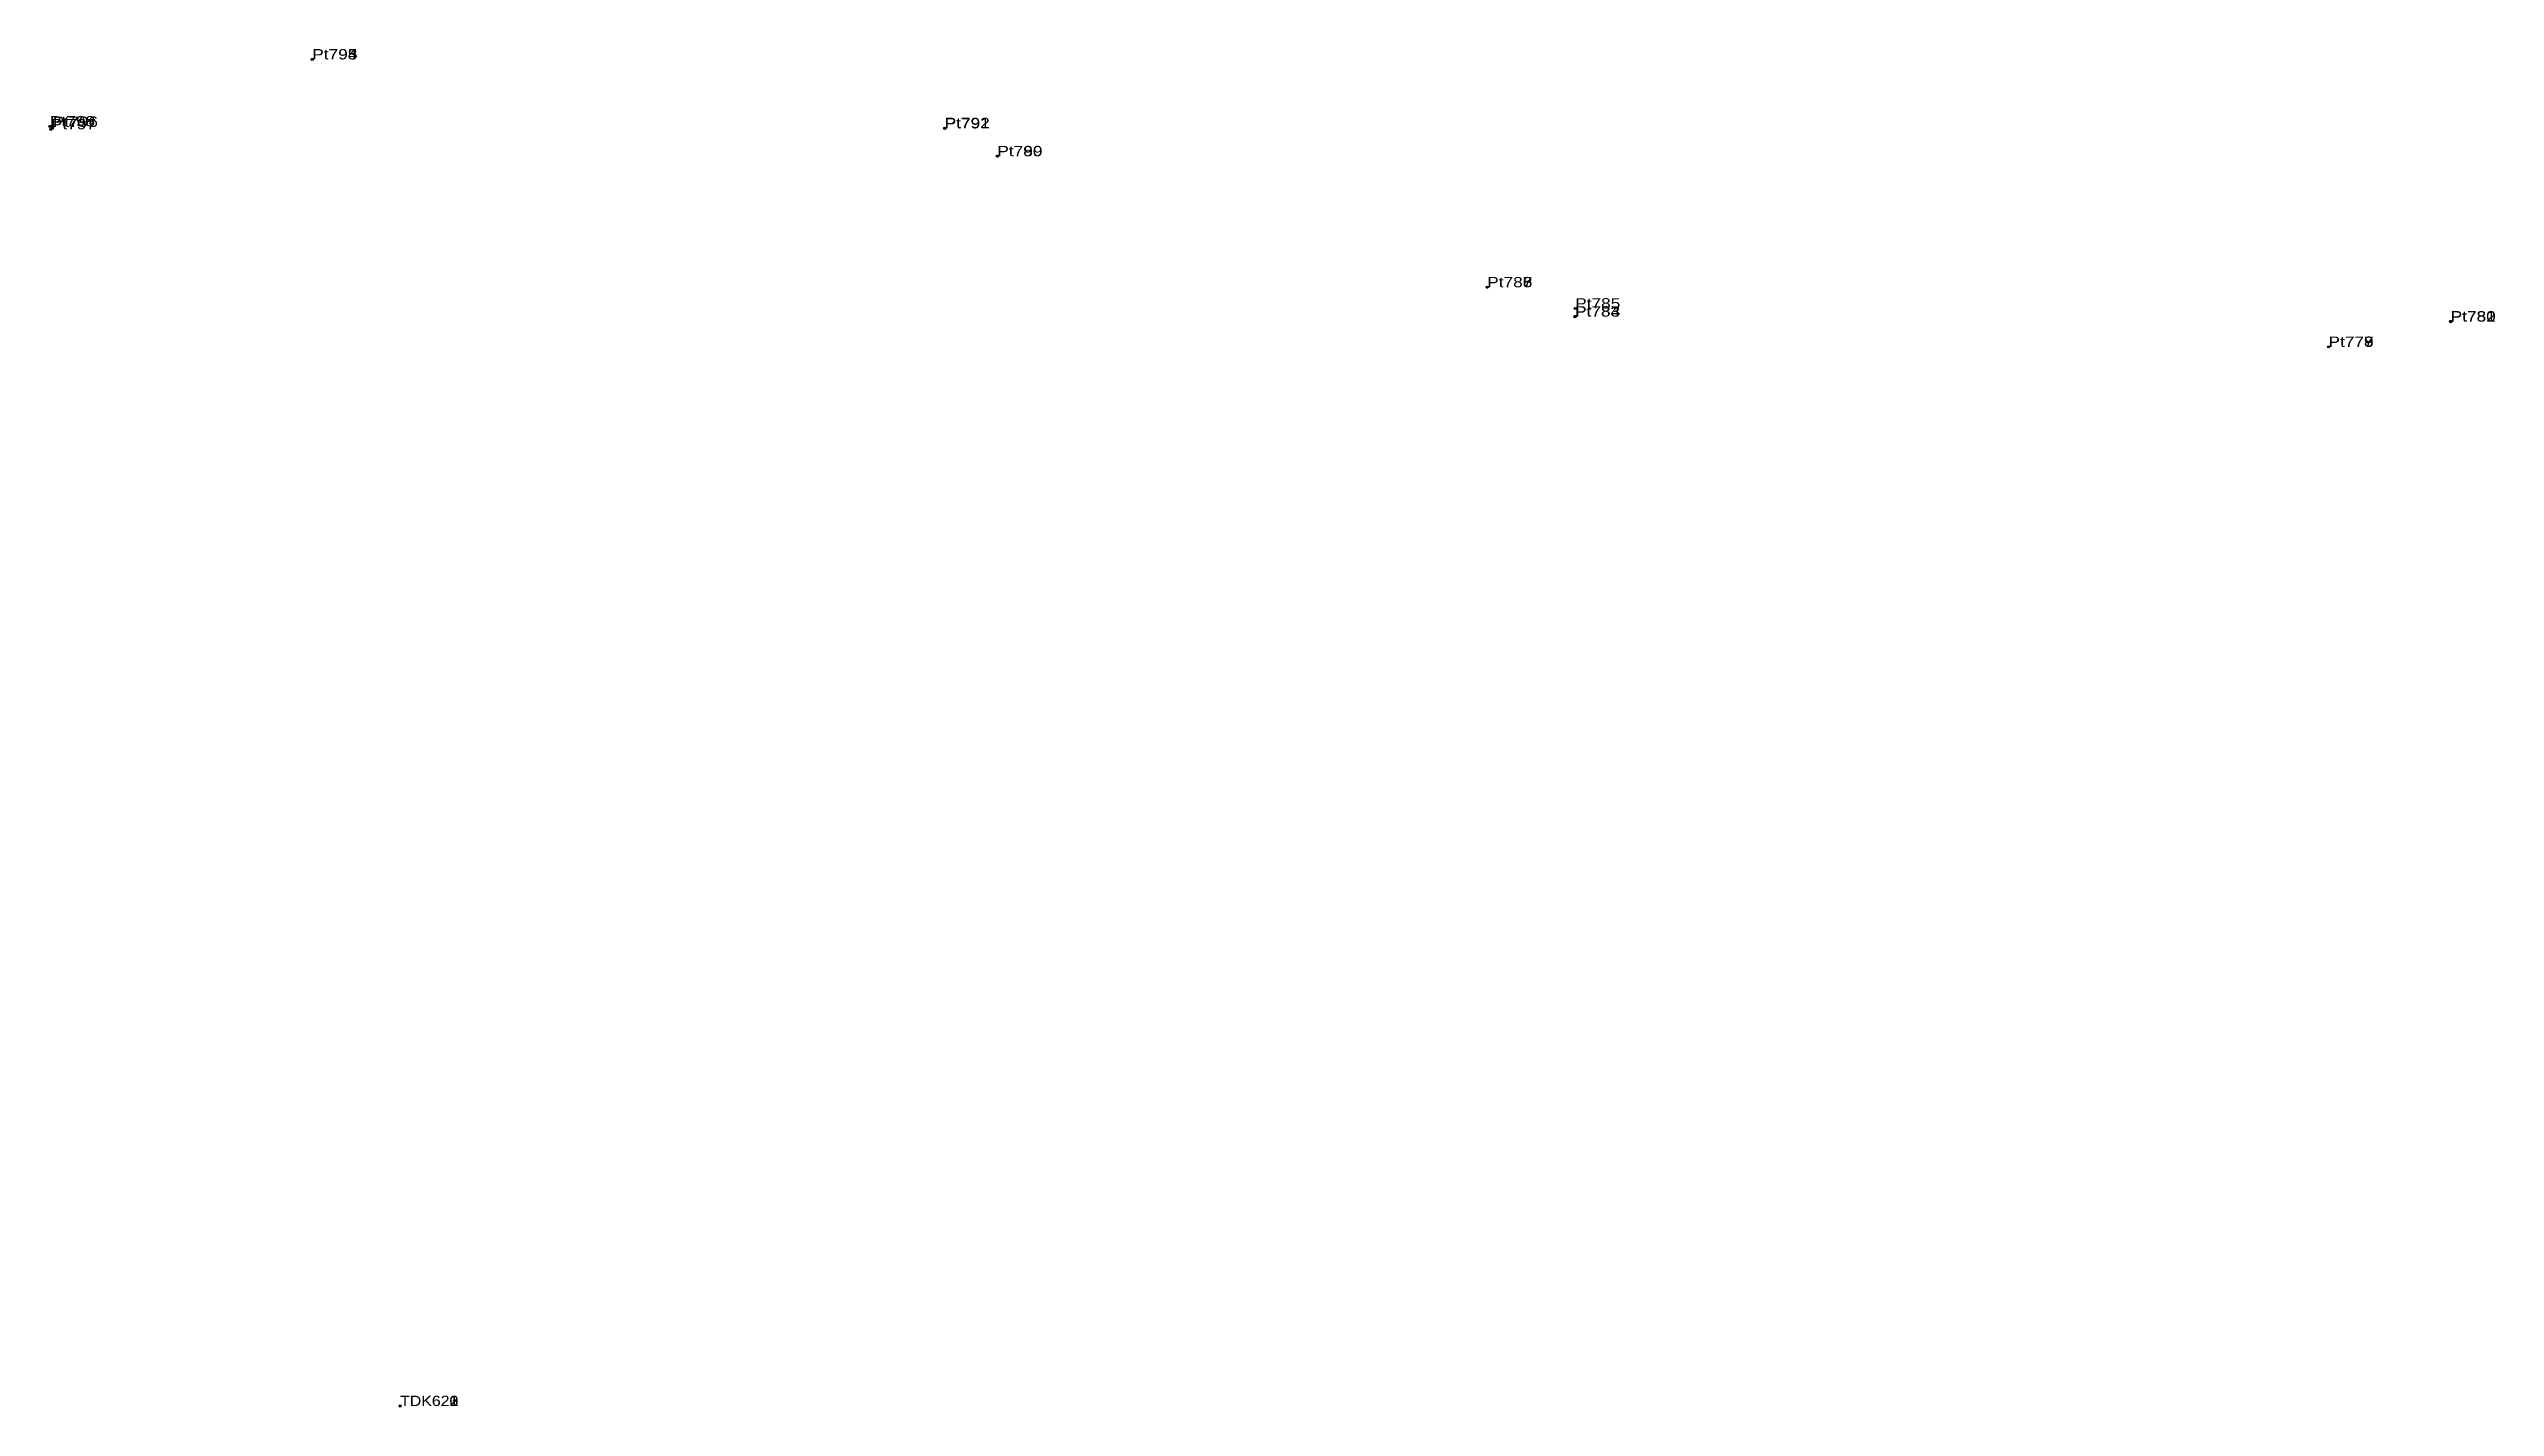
# Model space of a CAD drawing. Header units: metres. Extents: x 0 to 556047, y 0 to 1862493.
# Drawn here: x 539184.1 to 539610.6, y 1851589.2 to 1851826.2 of the extents above; entities that cross this region are included whole.
import ezdxf

# ---------------------------------------------------------------- set-up
doc = ezdxf.new("R2010")
doc.units = ezdxf.units.M
doc.header["$LTSCALE"] = 0.72
doc.header["$PDMODE"] = 32
doc.header["$PDSIZE"] = 0.36
doc.layers.add('12', color=7, linetype='Continuous')
doc.layers.add('7', color=7, linetype='Continuous')

msp = doc.modelspace()

# ---------------------------------------------------------------- texts
at = {"layer": '12'}
for s, width, p in [('Pt793', 1.25, (539229.98, 1851824.35)), ('Pt795', 1.25, (539229.99, 1851824.36)), ('Pt794', 1.25, (539229.99, 1851824.35)), ('Pt798', 1.25, (539184.24, 1851812.67)), ('Pt797', 1.25, (539184.4, 1851812.16)), ('Pt796', 1.25, (539184.75, 1851812.59)), ('Pt792', 1.25, (539340.26, 1851812.37)), ('Pt791', 1.25, (539340.29, 1851812.31)), ('Pt790', 1.25, (539349.45, 1851807.46)), ('Pt789', 1.25, (539349.46, 1851807.47)), ('Pt786', 1.25, (539434.89, 1851784.6)), ('Pt787', 1.25, (539434.89, 1851784.6)), ('Pt788', 1.25, (539434.89, 1851784.6)), ('Pt783', 1.25, (539450.19, 1851779.47)), ('Pt784', 1.25, (539450.22, 1851779.5)), ('Pt785', 1.25, (539450.23, 1851780.9)), ('Pt780', 1.25, (539602.9, 1851778.65)), ('Pt781', 1.25, (539602.91, 1851778.6)), ('Pt782', 1.25, (539602.91, 1851778.6)), ('Pt778', 1.25, (539581.59, 1851774.21)), ('Pt779', 1.25, (539581.59, 1851774.21)), ('Pt777', 1.25, (539581.6, 1851774.2)), ('TDK620', 1.15, (539245.3, 1851589.43)), ('TDK621', 1.15, (539245.3, 1851589.43)), ('TDK623', 1.15, (539245.31, 1851589.43)), ('TDK622', 1.15, (539245.31, 1851589.42))]:
    msp.add_text(s, height=1.8, dxfattribs=dict(at, width=width)).set_placement(p)

# ---------------------------------------------------------------- linework, layer by layer
at = {"layer": '7'}
for p in [(539229.98, 1851824.35), (539229.99, 1851824.36), (539229.99, 1851824.35), (539184.24, 1851812.67), (539184.4, 1851812.16), (539184.75, 1851812.59), (539340.26, 1851812.37), (539340.29, 1851812.31), (539349.45, 1851807.46), (539349.46, 1851807.47), (539434.89, 1851784.6), (539450.23, 1851780.9), (539450.19, 1851779.47), (539450.22, 1851779.5), (539602.9, 1851778.65), (539602.91, 1851778.6), (539581.59, 1851774.21), (539581.6, 1851774.2), (539245.3, 1851589.43), (539245.31, 1851589.43), (539245.31, 1851589.42)]:
    msp.add_point(p, dxfattribs=at)

msp.set_redraw_order([(e.dxf.handle, doc.entitydb.next_handle()) for e in msp.query("TEXT MTEXT ATTDEF DIMENSION ARC_DIMENSION")])  # texts and dimensions are drawn at this point

doc.saveas('drawing.dxf')
